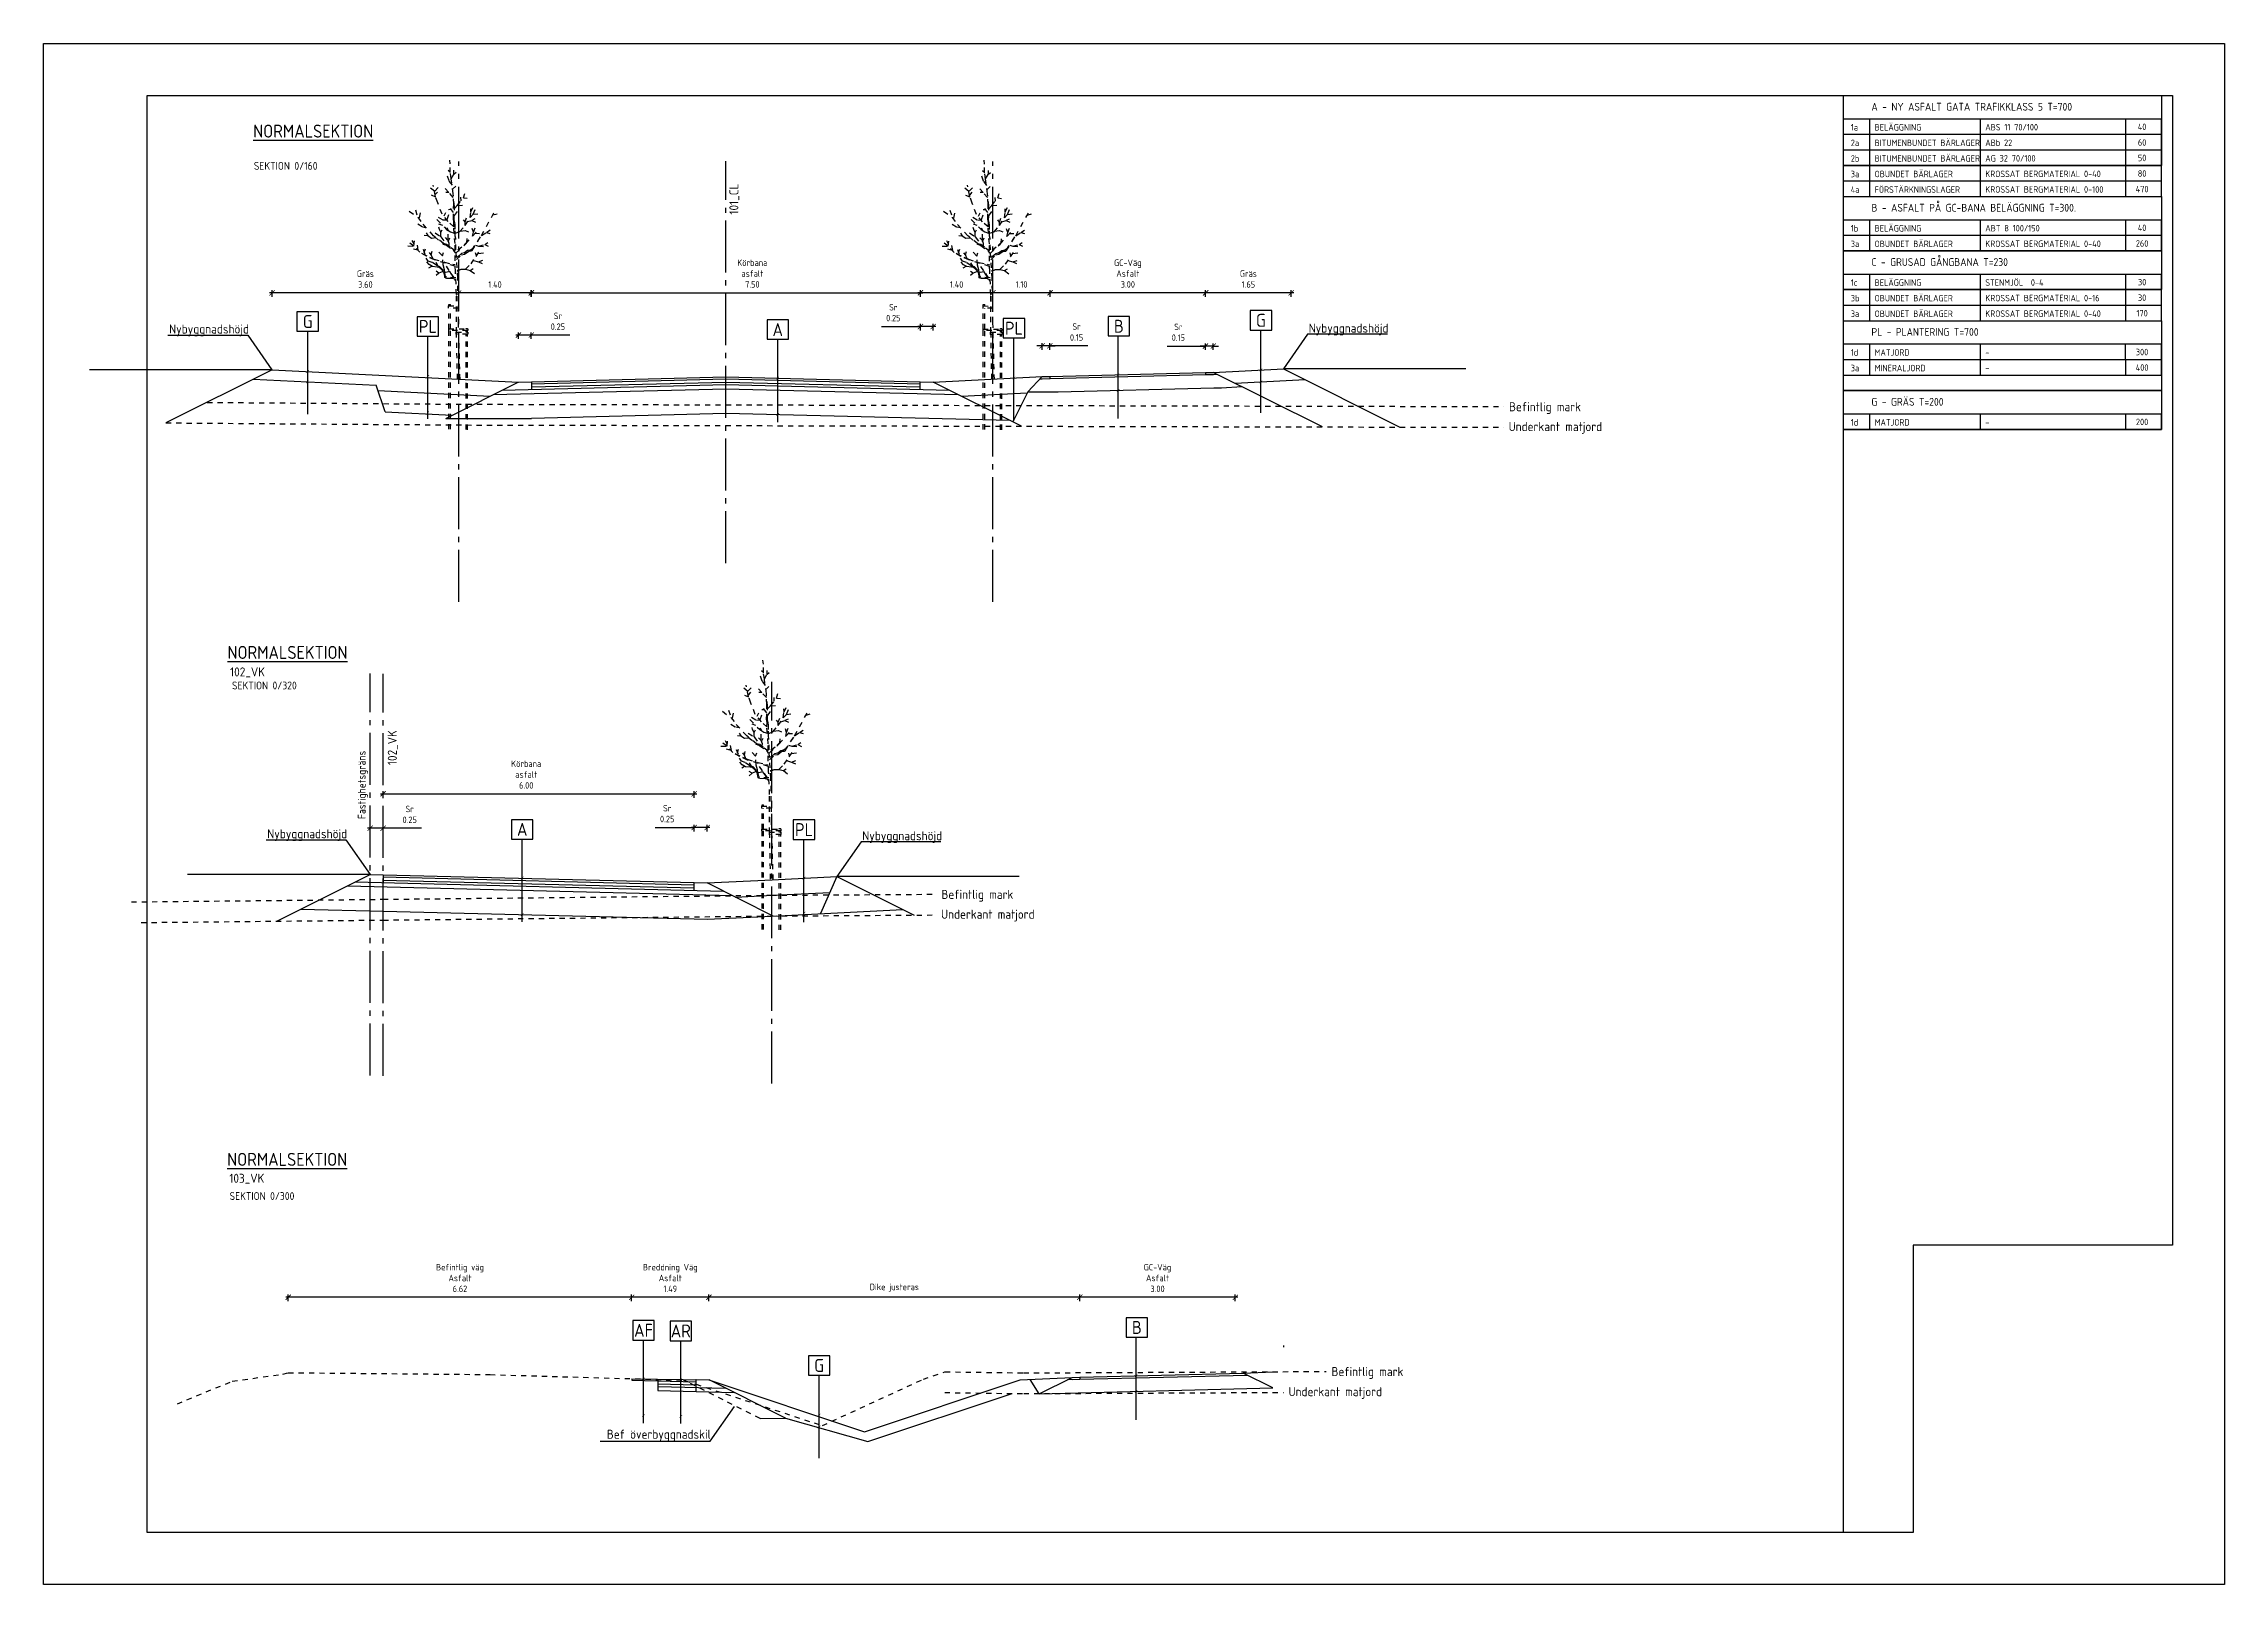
# Model space of a CAD drawing. Header units: metres. Extents: x -15 to 360, y -10 to 97.
# Drawn here: x 263.33 to 305.38, y 67.3 to 97 of the extents above; entities that cross this region are included whole.
import ezdxf
from ezdxf.enums import TextEntityAlignment as Align

# ---------------------------------------------------------------- set-up
doc = ezdxf.new("R2010")
doc.units = ezdxf.units.M
doc.header["$LTSCALE"] = 0.05
doc.header["$MEASUREMENT"] = 0
for name, pattern in [('AA_DASHED_1', [2, 1, -1]), ('CENTRUMLINJE', [27, 20, -3, 1, -3]), ('DASHED_2', [3, 2, -1])]:
    doc.linetypes.add(name, pattern=pattern)
doc.layers.get('0').update_dxf_attribs({"linetype": 'CONTINUOUS'})
doc.layers.get('DEFPOINTS').update_dxf_attribs({"color": 5, "linetype": 'CONTINUOUS'})
for name, color, linetype in [('04_bakgrund', 9, 'AA_DASHED_1'), ('04_mått', 4, 'CONTINUOUS'), ('04_txt', 1, 'CONTINUOUS'), ('04_öb-typ', 1, 'CONTINUOUS'), ('900_T', 1, 'CONTINUOUS'), ('M-37-CL_Txt', 1, 'CONTINUOUS'), ('M-37-Mark', 9, 'DASHED_2'), ('M-37-OB_B1', 4, 'CONTINUOUS'), ('M-37-OB_B2', 4, 'CONTINUOUS'), ('M-37-OB_Bi1', 4, 'CONTINUOUS'), ('M-37-OB_Bi2', 4, 'CONTINUOUS'), ('M-37-OB_F1', 4, 'CONTINUOUS'), ('M-37-OB_F2', 4, 'CONTINUOUS'), ('M-37-SektNr', 3, 'CONTINUOUS'), ('M-37-Vag-Overyta', 3, 'CONTINUOUS'), ('M-37-Vag-Slitlager', 4, 'CONTINUOUS'), ('M-378B', 7, 'CENTRUMLINJE')]:
    doc.layers.add(name, color=color, linetype=linetype)
doc.styles.add('ISO', font='iso.shx')
doc.styles.add('P_ISO_30', font='ISO', dxfattribs={"height": 3})
doc.dimstyles.new('BH90$0', dxfattribs={"dimscale": 0.05, "dimtxt": 2.5, "dimasz": 2, "dimexe": 1, "dimexo": 5, "dimgap": 2, "dimtad": 1, "dimzin": 0, "dimdsep": 46, "dimtxsty": 'ISO', "dimblk1": 'ARCHTICK', "dimblk2": 'ARCHTICK', "dimsah": 1, "dimcen": 1.5, "dimdle": 1, "dimadec": 0, "dimazin": 0, "dimtfac": 1, "dimtix": 1, "dimtmove": 0, "dimatfit": 3, "dimfxl": 1.5, "dimfxlon": 1, "dimtolj": 1, "dimtzin": 0, "dimarcsym": 0})

msp = doc.modelspace()

# ---------------------------------------------------------------- texts
at = {"layer": '04_txt', "color": 7, "style": 'ISO'}
for p in [(267.375, 95.192), (266.879, 85.143), (266.873, 75.371)]:
    msp.add_text('%%UNORMALSEKTION', height=0.25, dxfattribs=at).set_placement(p)
at = {"layer": '04_txt', "color": 3, "style": 'ISO'}
msp.add_text('Fastighetsgräns', height=0.15, rotation=90, dxfattribs=at).set_placement((269.467, 82.056), align=Align.MIDDLE_LEFT)
at = {"layer": '900_T', "color": 3, "style": 'ISO'}
for s, p in [('A - NY ASFALT GATA TRAFIKKLASS 5 T=700', (298.578, 95.712)), ('B - ASFALT PÅ GC-BANA BELÄGGNING T=300.', (298.578, 93.765)), ('C - GRUSAD GÅNGBANA T=230', (298.578, 92.718)), ('PL - PLANTERING T=700', (298.577, 91.371)), ('G - GRÄS T=200', (298.577, 90.024))]:
    msp.add_text(s, height=0.15, dxfattribs=at).set_placement(p)
at = {"layer": 'M-37-CL_Txt', "style": 'P_ISO_30'}
for s, rotation, p in [('101_CL', 90.0117, (276.643, 93.708)), ('Nybyggnadshöjd', 0.0117, (265.754, 91.502)), ('Nybyggnadshöjd', 0.0117, (287.727, 91.519)), ('Befintlig mark', 0.0117, (291.59, 90.004)), ('Underkant matjord', 0.0117, (291.583, 89.621)), ('102_VK', 0.0117, (266.929, 84.892)), ('102_VK', 90.0117, (270.057, 83.096)), ('Nybyggnadshöjd', 0.0117, (267.646, 81.772)), ('Nybyggnadshöjd', 0.0117, (279.119, 81.734)), ('Befintlig mark', 0.0117, (280.645, 80.604)), ('Underkant matjord', 0.0117, (280.639, 80.221)), ('103_VK', 0.0117, (266.914, 75.131)), ('Befintlig mark', 0.0117, (288.166, 71.405)), ('Underkant matjord', 0.0117, (287.339, 71.018)), ('Bef överbyggnadskil', 0.0117, (274.193, 70.197))]:
    msp.add_text(s, height=0.175, rotation=rotation, dxfattribs=at).set_placement(p, align=Align.MIDDLE_LEFT)
at = {"layer": 'M-37-SektNr', "style": 'P_ISO_30'}
for s, p in [('SEKTION 0/160', (268.001, 94.572)), ('SEKTION 0/320', (267.59, 84.556)), ('SEKTION 0/300', (267.544, 74.714))]:
    msp.add_text(s, height=0.15, dxfattribs=at).set_placement(p, align=Align.CENTER)

# ---------------------------------------------------------------- blocks, each defined once
blk = doc.blocks.new('obtab')
at = {"linetype": 'ByBlock'}
for p, q in [((0, -6), (122.67, -6)), ((9.99, 0), (9.99, -6)), ((52.67, 0), (52.67, -6)), ((108.67, 0), (108.67, -6))]:
    blk.add_line(p, q, dxfattribs=at)
at = {"flags": 128}
for points in [[(0, -6), (0, 0)], [(0, 0), (122.67, 0)], [(122.67, -6), (122.67, 0)]]:
    blk.add_lwpolyline(points, dxfattribs=at)
at = {"color": 0, "linetype": 'ByBlock', "style": 'ISO', "flags": 4}
for tag, p in [('NR', (2.8, -4.57)), ('OB-TYP', (11.99, -4.57)), ('MTRL', (54.67, -4.53))]:
    blk.add_attdef(tag, p, '', height=2.5, dxfattribs=at)
blk.add_attdef('TJOCKLEK', text='', height=2.5, dxfattribs=at).set_placement((115.14, -4.38), align=Align.CENTER)
blk = doc.blocks.new('_H-NSEK')
at = {"color": 0, "linetype": 'ByBlock'}
blk.add_lwpolyline([(0.207, 0.187), (-0.207, 0.187), (-0.207, -0.187), (0.207, -0.187)], close=True, dxfattribs=at)
at = {"color": 0, "linetype": 'ByBlock', "style": 'ISO'}
blk.add_attdef('N', text='', height=0.25, rotation=180, dxfattribs=at).set_placement((0, 0), align=Align.MIDDLE_CENTER)
blk = doc.blocks.new('_ARCHTICK')
at = {"color": 0, "linetype": 'ByBlock', "const_width": 0.15}
blk.add_lwpolyline([(-0.5, -0.5), (0.5, 0.5)], dxfattribs=at)
blk = doc.blocks.new('*D106')
at = {"layer": '04_mått', "color": 0, "lineweight": -2}
for p, q in [((272.689, 92.2), (280.289, 92.2)), ((272.739, 92.125), (272.739, 92.25)), ((280.239, 92.125), (280.239, 92.25))]:
    blk.add_line(p, q, dxfattribs=at)
at = {"layer": 'DEFPOINTS', "color": 0}
for p in [(280.239, 92.2), (272.739, 90.486), (280.239, 90.486)]:
    blk.add_point(p, dxfattribs=at)
at = {"layer": '04_mått', "color": 0, "lineweight": -2, "xscale": 0.1, "yscale": 0.1, "zscale": 0.1, "rotation": 180}
blk.add_blockref('_ARCHTICK', (272.739, 92.2), dxfattribs=at)
at = {"layer": '04_mått', "color": 0, "lineweight": -2, "xscale": 0.1, "yscale": 0.1, "zscale": 0.1}
blk.add_blockref('_ARCHTICK', (280.239, 92.2), dxfattribs=at)
at = {"layer": '04_mått', "color": 0, "insert": (276.999, 92.571), "char_height": 0.125, "attachment_point": 5, "style": 'ISO'}
blk.add_mtext('\\A1;Körbana\\Pasfalt\\P7.50', dxfattribs=at)
blk = doc.blocks.new('*D107')
at = {"layer": '04_mått', "color": 0, "lineweight": -2}
for p, q in [((285.79, 92.2), (282.69, 92.2)), ((282.74, 92.125), (282.74, 92.25)), ((285.74, 92.125), (285.74, 92.25))]:
    blk.add_line(p, q, dxfattribs=at)
at = {"layer": 'DEFPOINTS', "color": 0}
for p in [(282.74, 92.2), (282.74, 90.531), (285.74, 90.576)]:
    blk.add_point(p, dxfattribs=at)
at = {"layer": '04_mått', "color": 0, "lineweight": -2, "xscale": 0.1, "yscale": 0.1, "zscale": 0.1, "rotation": 180}
blk.add_blockref('_ARCHTICK', (282.74, 92.2), dxfattribs=at)
at = {"layer": '04_mått', "color": 0, "lineweight": -2, "xscale": 0.1, "yscale": 0.1, "zscale": 0.1}
blk.add_blockref('_ARCHTICK', (285.74, 92.2), dxfattribs=at)
at = {"layer": '04_mått', "color": 0, "insert": (284.24, 92.571), "char_height": 0.125, "attachment_point": 5, "style": 'ISO'}
blk.add_mtext('\\A1;GC-Väg\\PAsfalt\\P3.00', dxfattribs=at)
blk = doc.blocks.new('*D108')
at = {"layer": '04_mått', "color": 0, "lineweight": -2}
for p, q in [((287.439, 92.2), (285.689, 92.2)), ((285.739, 92.125), (285.739, 92.25)), ((287.389, 92.125), (287.389, 92.25))]:
    blk.add_line(p, q, dxfattribs=at)
at = {"layer": 'DEFPOINTS', "color": 0}
for p in [(285.739, 92.2), (285.739, 90.664), (287.389, 90.74)]:
    blk.add_point(p, dxfattribs=at)
at = {"layer": '04_mått', "color": 0, "lineweight": -2, "xscale": 0.1, "yscale": 0.1, "zscale": 0.1, "rotation": 180}
blk.add_blockref('_ARCHTICK', (285.739, 92.2), dxfattribs=at)
at = {"layer": '04_mått', "color": 0, "lineweight": -2, "xscale": 0.1, "yscale": 0.1, "zscale": 0.1}
blk.add_blockref('_ARCHTICK', (287.389, 92.2), dxfattribs=at)
at = {"layer": '04_mått', "color": 0, "insert": (286.564, 92.466), "char_height": 0.125, "attachment_point": 5, "style": 'ISO'}
blk.add_mtext('\\A1;Gräs\\P1.65', dxfattribs=at)
blk = doc.blocks.new('*D109')
at = {"layer": '04_mått', "color": 0, "lineweight": -2}
for p, q in [((271.387, 92.198), (267.689, 92.198)), ((267.739, 92.123), (267.739, 92.248)), ((271.337, 92.123), (271.337, 92.248))]:
    blk.add_line(p, q, dxfattribs=at)
at = {"layer": 'DEFPOINTS', "color": 0}
for p in [(267.739, 92.198), (267.739, 90.6), (271.337, 90.624)]:
    blk.add_point(p, dxfattribs=at)
at = {"layer": '04_mått', "color": 0, "lineweight": -2, "xscale": 0.1, "yscale": 0.1, "zscale": 0.1, "rotation": 180}
blk.add_blockref('_ARCHTICK', (267.739, 92.198), dxfattribs=at)
at = {"layer": '04_mått', "color": 0, "lineweight": -2, "xscale": 0.1, "yscale": 0.1, "zscale": 0.1}
blk.add_blockref('_ARCHTICK', (271.337, 92.198), dxfattribs=at)
at = {"layer": '04_mått', "color": 0, "insert": (269.538, 92.464), "char_height": 0.125, "attachment_point": 5, "style": 'ISO'}
blk.add_mtext('\\A1;Gräs\\P3.60', dxfattribs=at)
blk = doc.blocks.new('_NYPLANTERAT_TRAD_2')
for points in [[(-0.121, 3.859), (-0.14, 3.979), (-0.14, 4.147), (-0.151, 4.221)], [(-0.2, 3.918), (-0.164, 3.814), (-0.104, 3.735)], [(-0.14, 3.984), (-0.178, 4.018)], [(0.049, -0.01), (0.019, 1.098), (0.005, 1.944), (-0.029, 2.491), (-0.034, 2.708), (-0.044, 2.756), (-0.044, 2.887), (-0.044, 2.993), (-0.063, 3.056), (-0.058, 3.327), (-0.082, 3.574), (-0.121, 3.859), (-0.068, 3.951), (-0.068, 4.024)], [(-0.068, 3.951), (-0.028, 3.984)], [(-0.52, 3.686), (-0.44, 3.623)], [(-0.506, 3.547), (-0.424, 3.514)], [(-0.073, 2.935), (-0.179, 3.033), (-0.296, 3.175), (-0.382, 3.395), (-0.382, 3.395), (-0.424, 3.514), (-0.472, 3.738)], [(-0.373, 3.688), (-0.44, 3.623)], [(-0.387, 3.603), (-0.434, 3.547)], [(-0.073, 3.371), (-0.082, 3.501), (-0.169, 3.596), (-0.241, 3.678)], [(-0.169, 3.596), (-0.227, 3.596)], [(-0.094, 3.658), (-0.034, 3.715)], [(0, 0), (-0.019, 0.899), (-0.019, 1.63), (-0.039, 2.075), (-0.048, 2.278), (-0.048, 2.611), (-0.073, 2.935), (-0.068, 3.022), (-0.077, 3.085), (-0.073, 3.371)], [(-0.004, 3.344), (0.116, 3.492), (0.139, 3.577)], [(0.068, 3.432), (0.065, 3.503)], [(0.116, 3.492), (0.187, 3.485)], [(-0.93, 3.236), (-0.765, 3.117)], [(-0.813, 3.26), (-0.765, 3.117), (-0.676, 2.995)], [(-0.767, 2.99), (-0.674, 2.934), (-0.608, 2.921)], [(-0.72, 3.202), (-0.742, 3.086)], [(-0.045, 2.466), (-0.144, 2.543), (-0.211, 2.595), (-0.272, 2.61), (-0.461, 2.762), (-0.676, 2.995)], [(-0.399, 3.075), (-0.209, 2.884), (-0.133, 2.837), (-0.063, 2.813)], [(-0.37, 3.121), (-0.274, 3.065), (-0.209, 3.069)], [(-0.364, 2.993), (-0.291, 2.967)], [(-0.232, 3.202), (-0.265, 3.137)], [(-0.173, 3.163), (-0.209, 3.069)], [(-0.118, 3.265), (-0.171, 3.262)], [(-0.075, 3.209), (-0.163, 3.322)], [(-0.061, 3.151), (0.014, 3.25)], [(-0.059, 3.284), (-0.004, 3.344)], [(-0.044, 2.811), (0.042, 2.841), (0.145, 2.96), (0.244, 3.111), (0.258, 3.225), (0.298, 3.308)], [(-0.021, 2.301), (0.079, 2.394), (0.137, 2.406), (0.221, 2.468), (0.266, 2.469), (0.28, 2.477), (0.46, 2.765), (0.75, 3.286)], [(-0.004, 3.344), (0.12, 3.352)], [(0.145, 2.96), (0.145, 3.028), (0.115, 3.068)], [(0.145, 3.028), (0.175, 3.105)], [(0.194, 3.035), (0.276, 3.058), (0.346, 3.024)], [(0.244, 3.111), (0.304, 3.175), (0.389, 3.185)], [(0.258, 3.225), (0.254, 3.282)], [(0.336, 3.085), (0.276, 3.058)], [(0.304, 3.175), (0.342, 3.268)], [(0.682, 3.163), (0.765, 3.185)], [(-0.043, 2.174), (-0.234, 2.231), (-0.445, 2.297), (-0.6, 2.367), (-0.726, 2.443), (-0.84, 2.562), (-0.968, 2.652)], [(-0.959, 2.565), (-0.84, 2.562)], [(-0.836, 2.604), (-0.871, 2.669)], [(-0.78, 2.578), (-0.762, 2.481), (-0.851, 2.503)], [(-0.84, 2.562), (-0.83, 2.67)], [(-0.64, 2.771), (-0.574, 2.765), (-0.501, 2.715), (-0.42, 2.726)], [(-0.604, 2.815), (-0.574, 2.765)], [(-0.44, 2.743), (-0.278, 2.601), (-0.213, 2.579), (-0.081, 2.48), (-0.046, 2.429)], [(-0.433, 2.817), (-0.32, 2.743), (-0.211, 2.595)], [(-0.32, 2.829), (-0.35, 2.882), (-0.358, 2.926)], [(-0.32, 2.743), (-0.32, 2.829), (-0.294, 2.878)], [(-0.187, 2.677), (-0.234, 2.725)], [(-0.175, 2.863), (-0.198, 2.912)], [(-0.187, 2.793), (-0.187, 2.677), (-0.165, 2.618), (-0.17, 2.563)], [(-0.178, 2.653), (-0.147, 2.721)], [(-0.027, 2.431), (0.16, 2.604), (0.393, 2.869)], [(0.199, 2.654), (0.085, 2.544), (-0.025, 2.457)], [(0.439, 2.74), (0.283, 2.505), (0.248, 2.484), (0.194, 2.474), (0.137, 2.432), (0.074, 2.417), (0.014, 2.362), (-0.009, 2.35), (-0.021, 2.343)], [(0.051, 2.851), (0.149, 2.865), (0.209, 2.839)], [(0.179, 2.626), (0.185, 2.706)], [(0.29, 2.752), (0.306, 2.829), (0.284, 2.898)], [(0.306, 2.829), (0.34, 2.912)], [(0.34, 2.809), (0.423, 2.807)], [(0.345, 2.58), (0.407, 2.562), (0.525, 2.594), (0.584, 2.634)], [(0.407, 2.562), (0.503, 2.556)], [(0.46, 2.765), (0.556, 2.825), (0.626, 2.805)], [(0.525, 2.594), (0.592, 2.56)], [(0.556, 2.825), (0.628, 2.873)], [(-0.684, 2.418), (-0.542, 2.351), (-0.454, 2.312), (-0.249, 2.251), (-0.092, 2.213), (-0.045, 2.204)], [(-0.665, 2.501), (-0.622, 2.389)], [(-0.641, 2.438), (-0.617, 2.508)], [(-0.272, 2.093), (-0.338, 2.163), (-0.399, 2.187), (-0.489, 2.248), (-0.564, 2.272), (-0.603, 2.331)], [(-0.482, 2.168), (-0.547, 2.204), (-0.591, 2.257)], [(-0.03, 1.89), (-0.052, 1.923), (-0.106, 1.937), (-0.213, 1.938), (-0.242, 1.955), (-0.244, 1.989), (-0.261, 2.057), (-0.322, 2.126), (-0.356, 2.15), (-0.392, 2.156), (-0.501, 2.17), (-0.557, 2.139)], [(-0.506, 2.393), (-0.538, 2.437)], [(-0.476, 2.322), (-0.506, 2.393), (-0.491, 2.463)], [(-0.37, 2.176), (-0.409, 2.245)], [(-0.292, 2.371), (-0.361, 2.447)], [(-0.292, 2.371), (-0.269, 2.437)], [(-0.034, 1.951), (-0.214, 1.961), (-0.229, 1.978), (-0.244, 2.053), (-0.251, 2.107), (-0.277, 2.199), (-0.292, 2.371)], [(-0.062, 1.954), (-0.158, 2.09), (-0.236, 2.211)], [(-0.005, 2.096), (0.07, 2.114)], [(-0.004, 2.08), (0.07, 2.114), (0.155, 2.114), (0.261, 2.219), (0.357, 2.36), (0.449, 2.491)], [(0.155, 2.114), (0.246, 2.092), (0.302, 2.128)], [(0.306, 2.286), (0.403, 2.258), (0.489, 2.288)], [(0.365, 2.371), (0.35, 2.432)], [(0.399, 2.42), (0.503, 2.433)], [(0.403, 2.258), (0.477, 2.226)], [(-0.081, 1.954), (-0.115, 2.02), (-0.151, 2.071), (-0.226, 2.053), (-0.295, 2.068), (-0.358, 2.042), (-0.413, 2.076)], [(-0.358, 2.042), (-0.411, 1.995)], [(0.246, 2.092), (0.33, 2.026)]]:
    blk.add_lwpolyline(points)
blk = doc.blocks.new('*D110')
at = {"layer": '04_mått', "color": 0, "lineweight": -2}
for p, q in [((281.689, 92.2), (280.189, 92.2)), ((280.239, 92.125), (280.239, 92.25)), ((281.639, 92.125), (281.639, 92.25))]:
    blk.add_line(p, q, dxfattribs=at)
at = {"layer": 'DEFPOINTS', "color": 0}
for p in [(280.239, 92.2), (281.639, 91.515), (280.239, 90.861)]:
    blk.add_point(p, dxfattribs=at)
at = {"layer": '04_mått', "color": 0, "lineweight": -2, "xscale": 0.1, "yscale": 0.1, "zscale": 0.1, "rotation": 180}
blk.add_blockref('_ARCHTICK', (280.239, 92.2), dxfattribs=at)
at = {"layer": '04_mått', "color": 0, "lineweight": -2, "xscale": 0.1, "yscale": 0.1, "zscale": 0.1}
blk.add_blockref('_ARCHTICK', (281.639, 92.2), dxfattribs=at)
at = {"layer": '04_mått', "color": 0, "insert": (280.939, 92.362), "char_height": 0.125, "attachment_point": 5, "style": 'ISO'}
blk.add_mtext('\\A1;1.40', dxfattribs=at)
blk = doc.blocks.new('*D111')
at = {"layer": '04_mått', "color": 0, "lineweight": -2}
for p, q in [((272.787, 92.198), (271.287, 92.198)), ((271.337, 92.123), (271.337, 92.248)), ((272.737, 92.123), (272.737, 92.248))]:
    blk.add_line(p, q, dxfattribs=at)
at = {"layer": 'DEFPOINTS', "color": 0}
for p in [(271.337, 92.198), (272.737, 91.513), (271.337, 90.859)]:
    blk.add_point(p, dxfattribs=at)
at = {"layer": '04_mått', "color": 0, "lineweight": -2, "xscale": 0.1, "yscale": 0.1, "zscale": 0.1, "rotation": 180}
blk.add_blockref('_ARCHTICK', (271.337, 92.198), dxfattribs=at)
at = {"layer": '04_mått', "color": 0, "lineweight": -2, "xscale": 0.1, "yscale": 0.1, "zscale": 0.1}
blk.add_blockref('_ARCHTICK', (272.737, 92.198), dxfattribs=at)
at = {"layer": '04_mått', "color": 0, "insert": (272.037, 92.36), "char_height": 0.125, "attachment_point": 5, "style": 'ISO'}
blk.add_mtext('\\A1;1.40', dxfattribs=at)
blk = doc.blocks.new('*D112')
at = {"layer": '04_mått', "color": 0, "lineweight": -2}
for p, q in [((272.787, 91.385), (272.438, 91.385)), ((272.488, 91.31), (272.488, 91.435)), ((272.737, 91.31), (272.737, 91.435)), ((273.48, 91.385), (272.737, 91.385))]:
    blk.add_line(p, q, dxfattribs=at)
at = {"layer": 'DEFPOINTS', "color": 0}
for p in [(272.488, 91.385), (272.488, 90.48), (272.737, 90.486)]:
    blk.add_point(p, dxfattribs=at)
at = {"layer": '04_mått', "color": 0, "lineweight": -2, "xscale": 0.1, "yscale": 0.1, "zscale": 0.1, "rotation": 180}
blk.add_blockref('_ARCHTICK', (272.488, 91.385), dxfattribs=at)
at = {"layer": '04_mått', "color": 0, "lineweight": -2, "xscale": 0.1, "yscale": 0.1, "zscale": 0.1}
blk.add_blockref('_ARCHTICK', (272.737, 91.385), dxfattribs=at)
at = {"layer": '04_mått', "color": 0, "insert": (273.25, 91.652), "char_height": 0.125, "attachment_point": 5, "style": 'ISO'}
blk.add_mtext('\\A1;Sr\\P0.25', dxfattribs=at)
blk = doc.blocks.new('*D113')
at = {"layer": '04_mått', "color": 0, "lineweight": -2}
for p, q in [((279.488, 91.55), (280.239, 91.55)), ((280.537, 91.55), (280.189, 91.55)), ((280.239, 91.475), (280.239, 91.6)), ((280.487, 91.475), (280.487, 91.6))]:
    blk.add_line(p, q, dxfattribs=at)
at = {"layer": 'DEFPOINTS', "color": 0}
for p in [(280.239, 91.55), (280.239, 90.486), (280.487, 90.48)]:
    blk.add_point(p, dxfattribs=at)
at = {"layer": '04_mått', "color": 0, "lineweight": -2, "xscale": 0.1, "yscale": 0.1, "zscale": 0.1, "rotation": 180}
blk.add_blockref('_ARCHTICK', (280.239, 91.55), dxfattribs=at)
at = {"layer": '04_mått', "color": 0, "lineweight": -2, "xscale": 0.1, "yscale": 0.1, "zscale": 0.1}
blk.add_blockref('_ARCHTICK', (280.487, 91.55), dxfattribs=at)
at = {"layer": '04_mått', "color": 0, "insert": (279.717, 91.817), "char_height": 0.125, "attachment_point": 5, "style": 'ISO'}
blk.add_mtext('\\A1;Sr\\P0.25', dxfattribs=at)
blk = doc.blocks.new('*D114')
at = {"layer": '04_mått', "color": 0, "lineweight": -2}
for p, q in [((282.79, 92.2), (281.589, 92.2)), ((281.639, 92.125), (281.639, 92.25)), ((282.74, 92.2), (282.74, 92.25))]:
    blk.add_line(p, q, dxfattribs=at)
at = {"layer": 'DEFPOINTS', "color": 0}
for p in [(281.639, 92.2), (282.74, 92.101), (281.639, 90.861)]:
    blk.add_point(p, dxfattribs=at)
at = {"layer": '04_mått', "color": 0, "lineweight": -2, "xscale": 0.1, "yscale": 0.1, "zscale": 0.1, "rotation": 180}
blk.add_blockref('_ARCHTICK', (281.639, 92.2), dxfattribs=at)
at = {"layer": '04_mått', "color": 0, "lineweight": -2, "xscale": 0.1, "yscale": 0.1, "zscale": 0.1}
blk.add_blockref('_ARCHTICK', (282.74, 92.2), dxfattribs=at)
at = {"layer": '04_mått', "color": 0, "insert": (282.19, 92.362), "char_height": 0.125, "attachment_point": 5, "style": 'ISO'}
blk.add_mtext('\\A1;1.10', dxfattribs=at)
blk = doc.blocks.new('*D115')
at = {"layer": '04_mått', "color": 0, "lineweight": -2}
for p, q in [((282.587, 91.178), (282.487, 91.178)), ((282.587, 91.103), (282.587, 91.228)), ((282.737, 91.178), (282.587, 91.178)), ((282.737, 91.178), (282.587, 91.178)), ((282.737, 91.103), (282.737, 91.228)), ((282.737, 91.178), (282.837, 91.178)), ((283.467, 91.178), (282.737, 91.178))]:
    blk.add_line(p, q, dxfattribs=at)
at = {"layer": 'DEFPOINTS', "color": 0}
for p in [(282.587, 91.178), (282.587, 90.108), (282.737, 90.108)]:
    blk.add_point(p, dxfattribs=at)
at = {"layer": '04_mått', "color": 0, "lineweight": -2, "xscale": 0.1, "yscale": 0.1, "zscale": 0.1}
blk.add_blockref('_ARCHTICK', (282.587, 91.178), dxfattribs=at)
at = {"layer": '04_mått', "color": 0, "lineweight": -2, "xscale": 0.1, "yscale": 0.1, "zscale": 0.1, "rotation": 180}
blk.add_blockref('_ARCHTICK', (282.737, 91.178), dxfattribs=at)
at = {"layer": '04_mått', "color": 0, "insert": (283.251, 91.445), "char_height": 0.125, "attachment_point": 5, "style": 'ISO'}
blk.add_mtext('\\A1;Sr\\P0.15', dxfattribs=at)
blk = doc.blocks.new('*D116')
at = {"layer": '04_mått', "color": 0, "lineweight": -2}
for p, q in [((284.998, 91.174), (285.737, 91.174)), ((285.737, 91.174), (285.637, 91.174)), ((285.737, 91.099), (285.737, 91.224)), ((285.887, 91.174), (285.737, 91.174)), ((285.887, 91.174), (285.737, 91.174)), ((285.887, 91.099), (285.887, 91.224)), ((285.887, 91.174), (285.987, 91.174))]:
    blk.add_line(p, q, dxfattribs=at)
at = {"layer": 'DEFPOINTS', "color": 0}
for p in [(285.737, 91.174), (285.737, 90.103), (285.887, 90.103)]:
    blk.add_point(p, dxfattribs=at)
at = {"layer": '04_mått', "color": 0, "lineweight": -2, "xscale": 0.1, "yscale": 0.1, "zscale": 0.1}
blk.add_blockref('_ARCHTICK', (285.737, 91.174), dxfattribs=at)
at = {"layer": '04_mått', "color": 0, "lineweight": -2, "xscale": 0.1, "yscale": 0.1, "zscale": 0.1, "rotation": 180}
blk.add_blockref('_ARCHTICK', (285.887, 91.174), dxfattribs=at)
at = {"layer": '04_mått', "color": 0, "insert": (285.214, 91.44), "char_height": 0.125, "attachment_point": 5, "style": 'ISO'}
blk.add_mtext('\\A1;Sr\\P0.15', dxfattribs=at)
blk = doc.blocks.new('*D117')
at = {"layer": '04_mått', "color": 0, "lineweight": -2}
for p, q in [((286.362, 72.838), (283.263, 72.838)), ((283.313, 72.763), (283.313, 72.888)), ((286.312, 72.763), (286.312, 72.888))]:
    blk.add_line(p, q, dxfattribs=at)
at = {"layer": 'DEFPOINTS', "color": 0}
for p in [(283.313, 72.838), (283.313, 71.169), (286.312, 71.245)]:
    blk.add_point(p, dxfattribs=at)
at = {"layer": '04_mått', "color": 0, "lineweight": -2, "xscale": 0.1, "yscale": 0.1, "zscale": 0.1, "rotation": 180}
blk.add_blockref('_ARCHTICK', (283.313, 72.838), dxfattribs=at)
at = {"layer": '04_mått', "color": 0, "lineweight": -2, "xscale": 0.1, "yscale": 0.1, "zscale": 0.1}
blk.add_blockref('_ARCHTICK', (286.312, 72.838), dxfattribs=at)
at = {"layer": '04_mått', "color": 0, "insert": (284.812, 73.209), "char_height": 0.125, "attachment_point": 5, "style": 'ISO'}
blk.add_mtext('\\A1;GC-Väg\\PAsfalt\\P3.00', dxfattribs=at)
blk = doc.blocks.new('*D118')
at = {"layer": '04_mått', "color": 0, "lineweight": -2}
for p, q in [((276.212, 72.838), (274.622, 72.838)), ((274.672, 72.763), (274.672, 72.888)), ((276.162, 72.763), (276.162, 72.888))]:
    blk.add_line(p, q, dxfattribs=at)
at = {"layer": 'DEFPOINTS', "color": 0}
for p in [(274.672, 72.838), (274.672, 71.268), (276.162, 71.245)]:
    blk.add_point(p, dxfattribs=at)
at = {"layer": '04_mått', "color": 0, "lineweight": -2, "xscale": 0.1, "yscale": 0.1, "zscale": 0.1, "rotation": 180}
blk.add_blockref('_ARCHTICK', (274.672, 72.838), dxfattribs=at)
at = {"layer": '04_mått', "color": 0, "lineweight": -2, "xscale": 0.1, "yscale": 0.1, "zscale": 0.1}
blk.add_blockref('_ARCHTICK', (276.162, 72.838), dxfattribs=at)
at = {"layer": '04_mått', "color": 0, "insert": (275.417, 73.209), "char_height": 0.125, "attachment_point": 5, "style": 'ISO'}
blk.add_mtext('\\A1;Breddning Väg\\PAsfalt\\P1.49', dxfattribs=at)
blk = doc.blocks.new('*D119')
at = {"layer": '04_mått', "color": 0, "lineweight": -2}
for p, q in [((283.362, 72.838), (276.112, 72.838)), ((276.162, 72.763), (276.162, 72.888)), ((283.312, 72.763), (283.312, 72.888))]:
    blk.add_line(p, q, dxfattribs=at)
at = {"layer": 'DEFPOINTS', "color": 0}
for p in [(276.162, 72.838), (276.162, 71.268), (283.312, 71.298)]:
    blk.add_point(p, dxfattribs=at)
at = {"layer": '04_mått', "color": 0, "lineweight": -2, "xscale": 0.1, "yscale": 0.1, "zscale": 0.1, "rotation": 180}
blk.add_blockref('_ARCHTICK', (276.162, 72.838), dxfattribs=at)
at = {"layer": '04_mått', "color": 0, "lineweight": -2, "xscale": 0.1, "yscale": 0.1, "zscale": 0.1}
blk.add_blockref('_ARCHTICK', (283.312, 72.838), dxfattribs=at)
at = {"layer": '04_mått', "color": 0, "insert": (279.737, 73.018), "char_height": 0.125, "attachment_point": 5, "style": 'ISO'}
blk.add_mtext('\\A1;Dike justeras', dxfattribs=at)
blk = doc.blocks.new('*D120')
at = {"layer": '04_mått', "color": 0, "lineweight": -2}
for p, q in [((274.722, 72.838), (268.001, 72.838)), ((268.051, 72.763), (268.051, 72.888)), ((274.672, 72.763), (274.672, 72.888))]:
    blk.add_line(p, q, dxfattribs=at)
at = {"layer": 'DEFPOINTS', "color": 0}
for p in [(268.051, 72.838), (268.051, 71.384), (274.672, 71.245)]:
    blk.add_point(p, dxfattribs=at)
at = {"layer": '04_mått', "color": 0, "lineweight": -2, "xscale": 0.1, "yscale": 0.1, "zscale": 0.1, "rotation": 180}
blk.add_blockref('_ARCHTICK', (268.051, 72.838), dxfattribs=at)
at = {"layer": '04_mått', "color": 0, "lineweight": -2, "xscale": 0.1, "yscale": 0.1, "zscale": 0.1}
blk.add_blockref('_ARCHTICK', (274.672, 72.838), dxfattribs=at)
at = {"layer": '04_mått', "color": 0, "insert": (271.362, 73.209), "char_height": 0.125, "attachment_point": 5, "style": 'ISO'}
blk.add_mtext('\\A1;Befintlig väg\\PAsfalt\\P6.62', dxfattribs=at)
blk = doc.blocks.new('*D121')
at = {"layer": '04_mått', "color": 0, "lineweight": -2}
for p, q in [((269.829, 82.543), (275.929, 82.543)), ((269.879, 82.468), (269.879, 82.593)), ((275.879, 82.468), (275.879, 82.593))]:
    blk.add_line(p, q, dxfattribs=at)
at = {"layer": 'DEFPOINTS', "color": 0}
for p in [(275.879, 82.543), (269.879, 80.98), (275.879, 80.83)]:
    blk.add_point(p, dxfattribs=at)
at = {"layer": '04_mått', "color": 0, "lineweight": -2, "xscale": 0.1, "yscale": 0.1, "zscale": 0.1, "rotation": 180}
blk.add_blockref('_ARCHTICK', (269.879, 82.543), dxfattribs=at)
at = {"layer": '04_mått', "color": 0, "lineweight": -2, "xscale": 0.1, "yscale": 0.1, "zscale": 0.1}
blk.add_blockref('_ARCHTICK', (275.879, 82.543), dxfattribs=at)
at = {"layer": '04_mått', "color": 0, "insert": (272.639, 82.914), "char_height": 0.125, "attachment_point": 5, "style": 'ISO'}
blk.add_mtext('\\A1;Körbana\\Pasfalt\\P6.00', dxfattribs=at)
blk = doc.blocks.new('*D122')
at = {"layer": '04_mått', "color": 0, "lineweight": -2}
for p, q in [((269.929, 81.879), (269.58, 81.879)), ((269.63, 81.804), (269.63, 81.929)), ((269.879, 81.804), (269.879, 81.929)), ((270.622, 81.879), (269.879, 81.879))]:
    blk.add_line(p, q, dxfattribs=at)
at = {"layer": 'DEFPOINTS', "color": 0}
for p in [(269.63, 81.879), (269.63, 80.974), (269.879, 80.98)]:
    blk.add_point(p, dxfattribs=at)
at = {"layer": '04_mått', "color": 0, "lineweight": -2, "xscale": 0.1, "yscale": 0.1, "zscale": 0.1, "rotation": 180}
blk.add_blockref('_ARCHTICK', (269.63, 81.879), dxfattribs=at)
at = {"layer": '04_mått', "color": 0, "lineweight": -2, "xscale": 0.1, "yscale": 0.1, "zscale": 0.1}
blk.add_blockref('_ARCHTICK', (269.879, 81.879), dxfattribs=at)
at = {"layer": '04_mått', "color": 0, "insert": (270.392, 82.146), "char_height": 0.125, "attachment_point": 5, "style": 'ISO'}
blk.add_mtext('\\A1;Sr\\P0.25', dxfattribs=at)
blk = doc.blocks.new('*D123')
at = {"layer": '04_mått', "color": 0, "lineweight": -2}
for p, q in [((275.128, 81.894), (275.879, 81.894)), ((276.177, 81.894), (275.829, 81.894)), ((275.879, 81.819), (275.879, 81.944)), ((276.127, 81.819), (276.127, 81.944))]:
    blk.add_line(p, q, dxfattribs=at)
at = {"layer": 'DEFPOINTS', "color": 0}
for p in [(275.879, 81.894), (275.879, 80.83), (276.127, 80.823)]:
    blk.add_point(p, dxfattribs=at)
at = {"layer": '04_mått', "color": 0, "lineweight": -2, "xscale": 0.1, "yscale": 0.1, "zscale": 0.1, "rotation": 180}
blk.add_blockref('_ARCHTICK', (275.879, 81.894), dxfattribs=at)
at = {"layer": '04_mått', "color": 0, "lineweight": -2, "xscale": 0.1, "yscale": 0.1, "zscale": 0.1}
blk.add_blockref('_ARCHTICK', (276.127, 81.894), dxfattribs=at)
at = {"layer": '04_mått', "color": 0, "insert": (275.357, 82.161), "char_height": 0.125, "attachment_point": 5, "style": 'ISO'}
blk.add_mtext('\\A1;Sr\\P0.25', dxfattribs=at)

# ---------------------------------------------------------------- dimensions: what is measured, and where the dimension line sits
at = {"layer": '04_mått'}
for base, p1, p2, text, picture, middle in [((267.739, 92.198), (271.337, 90.624), (267.739, 90.6), 'Gräs\\P<>', '*D109', (269.538, 92.464)), ((282.74, 92.2), (285.74, 90.576), (282.74, 90.531), 'GC-Väg\\PAsfalt\\P<>', '*D107', (284.24, 92.571)), ((285.739, 92.2), (287.389, 90.74), (285.739, 90.664), 'Gräs\\P<>', '*D108', (286.564, 92.466)), ((268.051, 72.838), (274.672, 71.245), (268.051, 71.384), 'Befintlig väg\\PAsfalt\\P<>', '*D120', (271.362, 73.209)), ((274.672, 72.838), (276.162, 71.245), (274.672, 71.268), 'Breddning Väg\\PAsfalt\\P<>', '*D118', (275.417, 73.209)), ((276.162, 72.838), (283.312, 71.298), (276.162, 71.268), 'Dike justeras', '*D119', (279.737, 73.018)), ((283.313, 72.838), (286.312, 71.245), (283.313, 71.169), 'GC-Väg\\PAsfalt\\P<>', '*D117', (284.812, 73.209))]:
    dim = msp.add_linear_dim(base=base, p1=p1, p2=p2, angle=180, text=text, dimstyle='BH90$0', override={"dimtmove": 1}, dxfattribs=at)
    dim.commit()
    dim.dimension.update_dxf_attribs({"geometry": picture, "text_midpoint": middle})
for base, p1, p2, picture, middle in [((280.239, 92.2), (272.739, 90.486), (280.239, 90.486), '*D106', (276.999, 92.2)), ((275.879, 82.543), (269.879, 80.98), (275.879, 80.83), '*D121', (272.639, 82.543))]:
    dim = msp.add_linear_dim(base=base, p1=p1, p2=p2, text='Körbana\\Pasfalt\\P<>', dimstyle='BH90$0', dxfattribs=at)
    dim.commit()
    dim.dimension.update_dxf_attribs({"geometry": picture, "text_midpoint": middle, "dimtype": 160})
for base, p1, p2, picture, middle in [((271.337, 92.198), (272.737, 91.513), (271.337, 90.859), '*D111', (272.037, 92.36)), ((280.239, 92.2), (281.639, 91.515), (280.239, 90.861), '*D110', (280.939, 92.362)), ((281.639, 92.2), (282.74, 92.101), (281.639, 90.861), '*D114', (282.19, 92.362))]:
    dim = msp.add_linear_dim(base=base, p1=p1, p2=p2, dimstyle='BH90$0', override={"dimtmove": 1}, dxfattribs=at)
    dim.commit()
    dim.dimension.update_dxf_attribs({"geometry": picture, "text_midpoint": middle})
for base, p1, p2, picture, middle in [((272.488, 91.385), (272.737, 90.486), (272.488, 90.48), '*D112', (273.25, 91.652)), ((280.239, 91.55), (280.487, 90.48), (280.239, 90.486), '*D113', (279.717, 91.817)), ((282.587, 91.178), (282.737, 90.108), (282.587, 90.108), '*D115', (283.251, 91.445)), ((285.737, 91.174), (285.887, 90.103), (285.737, 90.103), '*D116', (285.214, 91.44)), ((269.63, 81.879), (269.879, 80.98), (269.63, 80.974), '*D122', (270.392, 82.146)), ((275.879, 81.894), (276.127, 80.823), (275.879, 80.83), '*D123', (275.357, 82.161))]:
    dim = msp.add_linear_dim(base=base, p1=p1, p2=p2, angle=180, text='Sr\\P<>', dimstyle='BH90$0', override={"dimtmove": 1}, dxfattribs=at)
    dim.commit()
    dim.dimension.update_dxf_attribs({"geometry": picture, "text_midpoint": middle, "dimtype": 160})

# ---------------------------------------------------------------- linework, layer by layer
at = {"layer": '04_bakgrund'}
for p, q in [((271.148, 91.974), (271.178, 91.974)), ((271.148, 91.948), (271.148, 91.974)), ((271.148, 91.503), (271.148, 91.905)), ((271.178, 91.948), (271.178, 91.974)), ((271.178, 91.503), (271.178, 91.905)), ((281.452, 91.972), (281.482, 91.972)), ((281.452, 91.946), (281.452, 91.972)), ((281.452, 91.5), (281.452, 91.903)), ((281.482, 91.946), (281.482, 91.972)), ((281.482, 91.5), (281.482, 91.903)), ((271.148, 89.57), (271.148, 91.473)), ((271.178, 89.569), (271.178, 91.473)), ((271.478, 91.513), (271.508, 91.513)), ((271.478, 91.503), (271.478, 91.513)), ((271.478, 91.444), (271.478, 91.473)), ((271.478, 89.562), (271.478, 91.402)), ((271.508, 91.503), (271.508, 91.513)), ((271.508, 91.444), (271.508, 91.473)), ((271.508, 89.561), (271.508, 91.402)), ((281.452, 89.568), (281.452, 91.471)), ((281.482, 89.567), (281.482, 91.471)), ((281.782, 91.511), (281.812, 91.511)), ((281.782, 91.5), (281.782, 91.511)), ((281.782, 91.442), (281.782, 91.471)), ((281.782, 89.56), (281.782, 91.399)), ((281.812, 91.5), (281.812, 91.511)), ((281.812, 91.442), (281.812, 91.471)), ((281.812, 89.559), (281.812, 91.399)), ((277.186, 82.333), (277.216, 82.333)), ((277.186, 82.307), (277.186, 82.333)), ((277.186, 81.861), (277.186, 82.264)), ((277.216, 82.307), (277.216, 82.333)), ((277.216, 81.861), (277.216, 82.264)), ((277.186, 79.929), (277.186, 81.832)), ((277.216, 79.928), (277.216, 81.832)), ((277.516, 81.872), (277.546, 81.872)), ((277.516, 81.861), (277.516, 81.872)), ((277.516, 81.803), (277.516, 81.832)), ((277.516, 79.92), (277.516, 81.76)), ((277.546, 81.861), (277.546, 81.872)), ((277.546, 81.803), (277.546, 81.832)), ((277.546, 79.92), (277.546, 81.76))]:
    msp.add_line(p, q, dxfattribs=at)
for points in [[(271.142, 91.948), (271.328, 91.948), (271.328, 91.905), (271.142, 91.905)], [(281.447, 91.946), (281.632, 91.945), (281.633, 91.903), (281.447, 91.903)], [(271.144, 91.503), (271.511, 91.503), (271.511, 91.473), (271.144, 91.473)], [(271.288, 91.444), (271.513, 91.444), (271.513, 91.402), (271.288, 91.402)], [(281.448, 91.5), (281.816, 91.5), (281.816, 91.471), (281.448, 91.471)], [(281.593, 91.442), (281.817, 91.442), (281.817, 91.399), (281.593, 91.399)], [(277.181, 82.307), (277.366, 82.306), (277.367, 82.264), (277.181, 82.264)], [(277.182, 81.861), (277.55, 81.861), (277.55, 81.832), (277.182, 81.832)], [(277.327, 81.803), (277.551, 81.803), (277.551, 81.76), (277.327, 81.76)]]:
    msp.add_lwpolyline(points, close=True, dxfattribs=at)
at = {"layer": '04_öb-typ'}
for p, q in [((268.426, 89.861), (268.426, 91.46)), ((270.743, 89.768), (270.743, 91.366)), ((277.489, 89.705), (277.489, 91.303)), ((282.044, 89.731), (282.044, 91.329)), ((284.053, 89.775), (284.053, 91.373)), ((286.806, 89.884), (286.806, 91.482)), ((272.562, 80.072), (272.562, 81.67)), ((277.995, 80.067), (277.995, 81.665)), ((274.901, 70.414), (274.901, 72.013)), ((275.62, 70.403), (275.62, 72.001)), ((284.399, 70.475), (284.399, 72.074)), ((278.287, 69.737), (278.287, 71.336))]:
    msp.add_line(p, q, dxfattribs=at)
at = {"layer": '900_T'}
for p, q in [((298.04, 95.556), (304.173, 95.556)), ((298.04, 93.609), (304.173, 93.609)), ((298.04, 93.309), (304.173, 93.309)), ((298.04, 92.562), (304.173, 92.562)), ((298.04, 92.262), (304.173, 92.262)), ((298.04, 91.962), (304.173, 91.962)), ((298.039, 91.215), (304.173, 91.215))]:
    msp.add_line(p, q, dxfattribs=at)
at = {"layer": '900_T', "flags": 128}
for points in [[(298.04, 96.003), (304.173, 96.003), (304.173, 94.656), (298.04, 94.656)], [(298.04, 94.056), (304.173, 94.056), (304.173, 93.009), (298.04, 93.009)], [(298.04, 93.009), (304.173, 93.009), (304.173, 92.262), (298.04, 92.262)], [(298.04, 91.662), (304.173, 91.662), (304.173, 90.315), (298.04, 90.315)], [(298.039, 90.315), (304.173, 90.315), (304.173, 89.568), (298.039, 89.568)]]:
    msp.add_lwpolyline(points, close=True, dxfattribs=at)
at = {"layer": 'DEFPOINTS', "flags": 128}
for points in [[(263.333, 67.303), (263.333, 97.003), (305.383, 97.003), (305.383, 67.303)], [(265.333, 68.303), (265.333, 96.003), (304.383, 96.003), (304.383, 73.843), (299.383, 73.843), (299.383, 68.303)]]:
    msp.add_lwpolyline(points, close=True, dxfattribs=at)
msp.add_lwpolyline([(298.04, 68.303), (298.04, 96.003)], dxfattribs=at)
at = {"layer": 'M-37-CL_Txt', "flags": 128}
for points in [[(265.731, 91.385), (267.268, 91.385), (267.737, 90.717)], [(289.244, 91.403), (287.707, 91.403), (287.238, 90.735)], [(267.622, 81.656), (269.16, 81.656), (269.629, 80.987)], [(280.636, 81.618), (279.098, 81.618), (278.629, 80.95)], [(274.067, 70.064), (276.187, 70.064), (276.656, 70.732)]]:
    msp.add_lwpolyline(points, dxfattribs=at)
at = {"layer": 'M-37-Mark'}
for p, q in [((265.69, 89.693), (271.481, 89.652)), ((271.481, 89.652), (276.487, 89.641)), ((276.487, 89.641), (291.487, 89.607)), ((265.025, 80.459), (269.879, 80.509)), ((269.879, 80.509), (277.365, 80.587)), ((277.365, 80.587), (280.543, 80.607)), ((265.214, 80.061), (269.883, 80.109)), ((269.883, 80.109), (277.369, 80.187)), ((277.368, 80.187), (280.543, 80.207)), ((265.913, 70.786), (266.972, 71.219)), ((266.972, 71.219), (267.944, 71.355)), ((267.944, 71.355), (268.051, 71.384)), ((268.051, 71.384), (271.909, 71.348)), ((271.909, 71.348), (271.924, 71.347)), ((271.924, 71.347), (271.941, 71.347)), ((271.941, 71.347), (275.676, 71.239)), ((275.676, 71.239), (275.702, 71.23)), ((277.149, 70.502), (275.676, 71.239)), ((275.702, 71.23), (275.913, 71.161)), ((275.913, 71.161), (278.35, 70.364)), ((278.35, 70.364), (280.297, 71.259)), ((280.297, 71.259), (280.714, 71.401)), ((280.714, 71.401), (282.23, 71.38)), ((282.23, 71.38), (288.064, 71.407)), ((280.708, 71.001), (282.224, 70.98)), ((282.232, 70.98), (287.243, 71.004))]:
    msp.add_line(p, q, dxfattribs=at)
at = {"layer": 'M-37-Mark', "flags": 128}
msp.add_lwpolyline([(266.488, 90.088), (271.483, 90.052), (276.488, 90.041), (291.488, 90.007)], dxfattribs=at)
at = {"layer": 'M-37-OB_B1'}
for p, q in [((272.488, 90.48), (272.488, 90.48)), ((272.738, 90.411), (272.738, 90.411)), ((280.488, 90.48), (282.588, 90.585)), ((275.913, 71.25), (276.163, 71.244)), ((276.163, 71.244), (279.163, 70.245)), ((279.163, 70.245), (282.163, 71.244)), ((282.163, 71.244), (283.163, 71.294))]:
    msp.add_line(p, q, dxfattribs=at)
at = {"layer": 'M-37-OB_B2'}
for p, q in [((272.488, 90.48), (272.488, 90.48)), ((280.488, 90.48), (282.588, 90.585)), ((282.587, 90.585), (282.311, 90.292)), ((285.739, 90.664), (285.74, 90.624)), ((287.992, 89.615), (285.887, 90.667)), ((286.306, 90.458), (287.657, 90.526)), ((272.738, 90.286), (272.738, 90.286)), ((282.311, 90.292), (282.748, 90.289)), ((282.748, 90.289), (282.895, 90.292)), ((282.895, 90.292), (285.895, 90.367)), ((285.895, 90.367), (286.048, 90.371)), ((286.048, 90.371), (286.44, 90.391)), ((278.629, 80.95), (278.314, 80.233))]:
    msp.add_line(p, q, dxfattribs=at)
at = {"layer": 'M-37-OB_Bi1'}
for p, q in [((272.488, 90.48), (272.738, 90.486)), ((272.488, 90.48), (272.488, 90.48)), ((272.738, 90.486), (272.738, 90.411)), ((280.238, 90.411), (280.238, 90.486)), ((280.238, 90.486), (280.488, 90.48)), ((280.488, 90.48), (282.588, 90.585)), ((269.879, 80.98), (269.879, 80.905)), ((275.879, 80.68), (275.879, 80.83)), ((275.879, 80.83), (276.129, 80.824)), ((277.379, 80.886), (278.629, 80.949)), ((278.629, 80.949), (278.629, 80.949)), ((275.913, 71.25), (276.163, 71.244)), ((276.163, 71.244), (279.163, 70.245)), ((279.163, 70.245), (282.163, 71.244)), ((282.163, 71.244), (283.163, 71.294)), ((283.163, 71.254), (283.313, 71.258))]:
    msp.add_line(p, q, dxfattribs=at)
at = {"layer": 'M-37-OB_Bi2'}
for p, q in [((272.488, 90.48), (272.738, 90.486)), ((272.488, 90.48), (272.488, 90.48)), ((272.738, 90.486), (272.738, 90.336)), ((280.238, 90.336), (280.238, 90.486)), ((280.238, 90.486), (280.488, 90.48)), ((280.488, 90.48), (282.588, 90.585)), ((269.879, 80.98), (269.879, 80.83)), ((275.879, 80.68), (275.879, 80.83)), ((275.879, 80.83), (276.129, 80.824)), ((277.379, 80.886), (278.629, 80.949)), ((278.629, 80.949), (278.629, 80.949)), ((275.913, 71.25), (276.163, 71.244)), ((276.163, 71.244), (279.163, 70.245)), ((279.163, 70.245), (282.163, 71.244)), ((282.163, 71.244), (283.163, 71.294)), ((283.163, 71.254), (283.313, 71.258))]:
    msp.add_line(p, q, dxfattribs=at)
at = {"layer": 'M-37-OB_F1'}
for p, q in [((267.739, 90.717), (264.22, 90.717)), ((267.738, 90.717), (265.69, 89.693)), ((267.374, 90.535), (269.743, 90.417)), ((269.919, 89.907), (269.743, 90.417)), ((271.086, 89.78), (272.487, 90.48)), ((272.488, 90.48), (272.488, 90.48)), ((282.191, 89.628), (280.487, 90.48)), ((280.488, 90.48), (282.588, 90.585)), ((290.756, 90.735), (287.238, 90.735)), ((269.778, 90.315), (271.941, 90.207)), ((282.311, 90.292), (282.022, 89.713)), ((269.919, 89.907), (271.213, 89.843)), ((272.488, 89.78), (272.738, 89.786)), ((272.738, 89.786), (276.488, 89.88)), ((272.738, 89.786), (272.738, 89.786)), ((276.488, 89.88), (276.488, 89.88)), ((276.488, 89.88), (281.961, 89.743)), ((269.628, 80.986), (266.11, 80.986)), ((277.403, 80.187), (276.13, 80.824)), ((282.146, 80.948), (278.628, 80.948)), ((268.296, 80.319), (269.879, 80.28)), ((269.879, 80.28), (275.879, 80.13)), ((275.879, 80.13), (276.129, 80.124)), ((276.129, 80.124), (277.379, 80.186)), ((277.379, 80.186), (279.902, 80.312)), ((287.242, 71.905), (287.242, 71.878)), ((275.176, 71.26), (275.176, 71.039)), ((275.912, 71.25), (275.912, 71.023)), ((277.637, 70.507), (276.164, 71.244)), ((282.531, 70.978), (282.354, 71.254)), ((283.313, 71.298), (283.314, 71.258)), ((287.035, 71.091), (286.464, 71.377))]:
    msp.add_line(p, q, dxfattribs=at)
at = {"layer": 'M-37-OB_F2'}
for p, q in [((272.171, 90.322), (276.492, 90.43)), ((276.484, 90.43), (280.803, 90.322)), ((272.002, 90.238), (276.494, 90.35)), ((276.482, 90.35), (280.971, 90.238)), ((271.086, 89.78), (272.738, 89.78)), ((269.191, 80.767), (276.615, 80.581)), ((269.343, 80.843), (276.446, 80.666)), ((268.296, 80.319), (269.879, 80.28)), ((269.879, 80.28), (275.879, 80.13)), ((275.879, 80.13), (276.129, 80.124)), ((276.129, 80.124), (277.379, 80.186)), ((277.379, 80.186), (279.902, 80.312))]:
    msp.add_line(p, q, dxfattribs=at)
at = {"layer": 'M-37-Vag-Overyta'}
for p, q in [((267.738, 90.717), (272.488, 90.48)), ((272.488, 90.48), (272.738, 90.486)), ((272.738, 90.486), (276.488, 90.58)), ((272.739, 90.446), (276.489, 90.54)), ((272.741, 90.386), (276.491, 90.48)), ((276.486, 90.48), (280.236, 90.386)), ((276.487, 90.54), (280.237, 90.446)), ((276.488, 90.58), (280.238, 90.486)), ((280.238, 90.486), (280.488, 90.48)), ((280.488, 90.48), (282.588, 90.585)), ((282.588, 90.585), (282.738, 90.589)), ((282.737, 90.589), (282.738, 90.549)), ((282.738, 90.589), (285.738, 90.664)), ((285.738, 90.664), (285.888, 90.667)), ((285.888, 90.667), (287.238, 90.735)), ((287.238, 90.735), (289.485, 89.611)), ((267.833, 80.088), (269.629, 80.986)), ((269.629, 80.986), (269.879, 80.98)), ((269.877, 80.88), (275.877, 80.73)), ((269.878, 80.94), (275.878, 80.79)), ((269.879, 80.98), (275.879, 80.83)), ((275.879, 80.83), (276.129, 80.824)), ((277.379, 80.886), (278.629, 80.949)), ((278.629, 80.949), (280.118, 80.204)), ((274.676, 71.268), (276.163, 71.244)), ((274.676, 71.268), (274.676, 71.241)), ((274.676, 71.241), (275.912, 71.21)), ((275.176, 71.169), (275.912, 71.15)), ((275.911, 71.25), (275.912, 71.25)), ((275.912, 71.25), (275.913, 71.25)), ((275.913, 71.25), (276.163, 71.244)), ((276.163, 71.244), (279.163, 70.245)), ((279.163, 70.245), (282.163, 71.244)), ((282.163, 71.244), (283.163, 71.294)), ((282.531, 70.978), (283.163, 71.294)), ((282.531, 70.978), (287.035, 71.091)), ((283.163, 71.294), (283.313, 71.298)), ((283.313, 71.298), (286.464, 71.377)), ((283.314, 71.258), (286.54, 71.338)), ((286.464, 71.377), (287.038, 71.403))]:
    msp.add_line(p, q, dxfattribs=at)
at = {"layer": 'M-37-Vag-Overyta', "flags": 128}
msp.add_lwpolyline([(282.547, 90.543), (282.59, 90.545), (282.739, 90.549), (285.739, 90.624), (285.89, 90.627), (285.96, 90.631)], dxfattribs=at)
at = {"layer": 'M-37-Vag-Slitlager'}
for p, q in [((272.488, 90.48), (272.738, 90.486)), ((272.488, 90.48), (272.488, 90.48)), ((272.738, 90.486), (272.738, 90.461)), ((280.238, 90.461), (280.238, 90.486)), ((280.238, 90.486), (280.488, 90.48)), ((280.488, 90.48), (282.588, 90.585)), ((281.033, 90.207), (282.301, 90.27)), ((269.879, 80.98), (269.879, 80.955)), ((275.879, 80.805), (275.879, 80.83)), ((275.879, 80.83), (276.129, 80.824)), ((276.129, 80.824), (277.379, 80.886)), ((278.629, 80.949), (278.629, 80.949)), ((276.676, 80.551), (277.394, 80.586)), ((277.394, 80.586), (278.494, 80.641)), ((275.176, 71.119), (276.479, 71.086)), ((276.163, 71.244), (279.163, 70.245)), ((279.163, 70.245), (282.163, 71.244)), ((282.163, 71.244), (283.163, 71.294)), ((283.078, 71.252), (283.313, 71.258)), ((275.176, 71.039), (276.647, 71.002)), ((279.226, 70.055), (282.012, 70.983)), ((277.149, 70.502), (277.637, 70.507)), ((277.637, 70.507), (279.226, 70.055))]:
    msp.add_line(p, q, dxfattribs=at)
at = {"layer": 'M-378B', "linetype": 'CENTRUMLINJE'}
for p, q in [((271.337, 86.245), (271.337, 94.728)), ((276.487, 86.991), (276.487, 94.735)), ((281.639, 86.245), (281.639, 94.728)), ((269.629, 77.115), (269.629, 84.859)), ((269.879, 77.109), (269.879, 84.853)), ((277.378, 76.958), (277.378, 84.702))]:
    msp.add_line(p, q, dxfattribs=at)

# ---------------------------------------------------------------- block references
at = {"layer": '04_bakgrund'}
for p in [(271.314, 90.539), (281.618, 90.536), (277.352, 80.897)]:
    msp.add_blockref('_NYPLANTERAT_TRAD_2', p, dxfattribs=at)
at = {"layer": '04_öb-typ'}
ref = msp.add_blockref('_H-NSEK', (268.426, 91.647), dxfattribs=at)
ref.add_attrib('N', 'G', dxfattribs={"layer": '0', "height": 0.25, "style": 'ISO'}).set_placement((268.426, 91.647), align=Align.MIDDLE_CENTER)
ref = msp.add_blockref('_H-NSEK', (270.743, 91.553), dxfattribs=at)
ref.add_attrib('N', 'PL', dxfattribs={"layer": '0', "height": 0.25, "style": 'ISO'}).set_placement((270.743, 91.553), align=Align.MIDDLE_CENTER)
ref = msp.add_blockref('_H-NSEK', (277.489, 91.491), dxfattribs=at)
ref.add_attrib('N', 'A', dxfattribs={"layer": '0', "height": 0.25, "style": 'ISO'}).set_placement((277.489, 91.491), align=Align.MIDDLE_CENTER)
ref = msp.add_blockref('_H-NSEK', (282.044, 91.517), dxfattribs=at)
ref.add_attrib('N', 'PL', dxfattribs={"layer": '0', "height": 0.25, "style": 'ISO'}).set_placement((282.044, 91.517), align=Align.MIDDLE_CENTER)
ref = msp.add_blockref('_H-NSEK', (284.067, 91.555), dxfattribs=at)
ref.add_attrib('N', 'B', dxfattribs={"layer": '0', "height": 0.25, "style": 'ISO'}).set_placement((284.067, 91.555), align=Align.MIDDLE_CENTER)
ref = msp.add_blockref('_H-NSEK', (286.806, 91.669), dxfattribs=at)
ref.add_attrib('N', 'G', dxfattribs={"layer": '0', "height": 0.25, "style": 'ISO'}).set_placement((286.806, 91.669), align=Align.MIDDLE_CENTER)
at = {"layer": '04_öb-typ', "xscale": 0.05000000000001137, "yscale": 0.04999999999999716, "zscale": 0.05}
for p in [(268.416, 90.483), (268.426, 90.683), (270.741, 90.59), (277.489, 90.555), (282.044, 90.558), (284.053, 90.625), (286.806, 90.713), (286.806, 90.483), (284.053, 90.321), (270.74, 89.889), (277.488, 89.855), (282.044, 89.757), (272.562, 80.922), (277.995, 80.917), (272.562, 80.213), (277.995, 80.242), (274.901, 71.264), (275.62, 71.253), (284.399, 71.325), (284.399, 71.022), (274.901, 70.555), (275.62, 70.544), (278.287, 70.567), (278.287, 70.337)]:
    msp.add_blockref('_ARCHTICK', p, dxfattribs=at)
at = {"layer": '04_öb-typ'}
ref = msp.add_blockref('_H-NSEK', (272.562, 81.857), dxfattribs=at)
ref.add_attrib('N', 'A', dxfattribs={"layer": '0', "height": 0.25, "style": 'ISO'}).set_placement((272.562, 81.857), align=Align.MIDDLE_CENTER)
ref = msp.add_blockref('_H-NSEK', (277.995, 81.852), dxfattribs=at)
ref.add_attrib('N', 'PL', dxfattribs={"layer": '0', "height": 0.25, "style": 'ISO'}).set_placement((277.995, 81.852), align=Align.MIDDLE_CENTER)
ref = msp.add_blockref('_H-NSEK', (274.901, 72.2), dxfattribs=at)
ref.add_attrib('N', 'AF', dxfattribs={"layer": '0', "height": 0.25, "style": 'ISO'}).set_placement((274.901, 72.2), align=Align.MIDDLE_CENTER)
ref = msp.add_blockref('_H-NSEK', (275.62, 72.188), dxfattribs=at)
ref.add_attrib('N', 'AR', dxfattribs={"layer": '0', "height": 0.25, "style": 'ISO'}).set_placement((275.62, 72.188), align=Align.MIDDLE_CENTER)
ref = msp.add_blockref('_H-NSEK', (284.414, 72.255), dxfattribs=at)
ref.add_attrib('N', 'B', dxfattribs={"layer": '0', "height": 0.25, "style": 'ISO'}).set_placement((284.414, 72.255), align=Align.MIDDLE_CENTER)
ref = msp.add_blockref('_H-NSEK', (278.287, 71.523), dxfattribs=at)
ref.add_attrib('N', 'G', dxfattribs={"layer": '0', "height": 0.25, "style": 'ISO'}).set_placement((278.287, 71.523), align=Align.MIDDLE_CENTER)
at = {"layer": '900_T'}
ref = msp.add_blockref('obtab', (298.04, 95.556), dxfattribs=dict(at, xscale=0.05000000000291038, yscale=0.04999999981373549, zscale=0.05))
ref.add_attrib('NR', '1a', (298.18, 95.328), dxfattribs={"layer": '0', "color": 0, "linetype": 'ByBlock', "height": 0.125, "style": 'ISO'})
ref.add_attrib('OB-TYP', 'BELÄGGNING', (298.639, 95.328), dxfattribs={"layer": '0', "color": 0, "linetype": 'ByBlock', "height": 0.125, "style": 'ISO'})
ref.add_attrib('MTRL', 'ABS 11 70/100', (300.773, 95.33), dxfattribs={"layer": '0', "color": 0, "linetype": 'ByBlock', "height": 0.125, "style": 'ISO'})
ref.add_attrib('TJOCKLEK', '40', dxfattribs={"layer": '0', "color": 0, "linetype": 'ByBlock', "height": 0.125, "style": 'ISO'}).set_placement((303.797, 95.337), align=Align.CENTER)
ref = msp.add_blockref('obtab', (298.04, 95.256), dxfattribs=dict(at, xscale=0.05000000000291038, yscale=0.04999999981373549, zscale=0.05))
ref.add_attrib('NR', '2a', (298.18, 95.028), dxfattribs={"layer": '0', "color": 0, "linetype": 'ByBlock', "height": 0.125, "style": 'ISO'})
ref.add_attrib('OB-TYP', 'BITUMENBUNDET BÄRLAGER', (298.639, 95.028), dxfattribs={"layer": '0', "color": 0, "linetype": 'ByBlock', "height": 0.125, "style": 'ISO'})
ref.add_attrib('MTRL', 'ABb 22', (300.773, 95.03), dxfattribs={"layer": '0', "color": 0, "linetype": 'ByBlock', "height": 0.125, "style": 'ISO'})
ref.add_attrib('TJOCKLEK', '60', dxfattribs={"layer": '0', "color": 0, "linetype": 'ByBlock', "height": 0.125, "style": 'ISO'}).set_placement((303.797, 95.037), align=Align.CENTER)
ref = msp.add_blockref('obtab', (298.04, 94.956), dxfattribs=dict(at, xscale=0.05000000000291038, yscale=0.04999999981373549, zscale=0.05))
ref.add_attrib('NR', '2b', (298.18, 94.728), dxfattribs={"layer": '0', "color": 0, "linetype": 'ByBlock', "height": 0.125, "style": 'ISO'})
ref.add_attrib('OB-TYP', 'BITUMENBUNDET BÄRLAGER', (298.639, 94.728), dxfattribs={"layer": '0', "color": 0, "linetype": 'ByBlock', "height": 0.125, "style": 'ISO'})
ref.add_attrib('MTRL', 'AG 32 70/100', (300.773, 94.73), dxfattribs={"layer": '0', "color": 0, "linetype": 'ByBlock', "height": 0.125, "style": 'ISO'})
ref.add_attrib('TJOCKLEK', '50', dxfattribs={"layer": '0', "color": 0, "linetype": 'ByBlock', "height": 0.125, "style": 'ISO'}).set_placement((303.797, 94.737), align=Align.CENTER)
ref = msp.add_blockref('obtab', (298.04, 94.656), dxfattribs=dict(at, xscale=0.05000000000291038, yscale=0.04999999981373549, zscale=0.05))
ref.add_attrib('NR', '3a', (298.18, 94.428), dxfattribs={"layer": '0', "color": 0, "linetype": 'ByBlock', "height": 0.125, "style": 'ISO'})
ref.add_attrib('OB-TYP', 'OBUNDET BÄRLAGER', (298.639, 94.428), dxfattribs={"layer": '0', "color": 0, "linetype": 'ByBlock', "height": 0.125, "style": 'ISO'})
ref.add_attrib('MTRL', 'KROSSAT BERGMATERIAL 0-40', (300.773, 94.43), dxfattribs={"layer": '0', "color": 0, "linetype": 'ByBlock', "height": 0.125, "style": 'ISO'})
ref.add_attrib('TJOCKLEK', '80', dxfattribs={"layer": '0', "color": 0, "linetype": 'ByBlock', "height": 0.125, "style": 'ISO'}).set_placement((303.797, 94.437), align=Align.CENTER)
ref = msp.add_blockref('obtab', (298.04, 94.356), dxfattribs=dict(at, xscale=0.05000000000291038, yscale=0.04999999981373549, zscale=0.05))
ref.add_attrib('NR', '4a', (298.18, 94.128), dxfattribs={"layer": '0', "color": 0, "linetype": 'ByBlock', "height": 0.125, "style": 'ISO'})
ref.add_attrib('OB-TYP', 'FÖRSTÄRKNINGSLAGER', (298.639, 94.128), dxfattribs={"layer": '0', "color": 0, "linetype": 'ByBlock', "height": 0.125, "style": 'ISO'})
ref.add_attrib('MTRL', 'KROSSAT BERGMATERIAL 0-100', (300.773, 94.13), dxfattribs={"layer": '0', "color": 0, "linetype": 'ByBlock', "height": 0.125, "style": 'ISO'})
ref.add_attrib('TJOCKLEK', '470', dxfattribs={"layer": '0', "color": 0, "linetype": 'ByBlock', "height": 0.125, "style": 'ISO'}).set_placement((303.797, 94.137), align=Align.CENTER)
ref = msp.add_blockref('obtab', (298.04, 93.609), dxfattribs=dict(at, xscale=0.05000000000291038, yscale=0.04999999981373549, zscale=0.05))
ref.add_attrib('NR', '1b', (298.18, 93.381), dxfattribs={"layer": '0', "color": 0, "linetype": 'ByBlock', "height": 0.125, "style": 'ISO'})
ref.add_attrib('OB-TYP', 'BELÄGGNING', (298.639, 93.381), dxfattribs={"layer": '0', "color": 0, "linetype": 'ByBlock', "height": 0.125, "style": 'ISO'})
ref.add_attrib('MTRL', 'ABT 8 100/150', (300.773, 93.383), dxfattribs={"layer": '0', "color": 0, "linetype": 'ByBlock', "height": 0.125, "style": 'ISO'})
ref.add_attrib('TJOCKLEK', '40', dxfattribs={"layer": '0', "color": 0, "linetype": 'ByBlock', "height": 0.125, "style": 'ISO'}).set_placement((303.797, 93.39), align=Align.CENTER)
ref = msp.add_blockref('obtab', (298.04, 93.309), dxfattribs=dict(at, xscale=0.05000000000291038, yscale=0.04999999981373549, zscale=0.05))
ref.add_attrib('NR', '3a', (298.18, 93.081), dxfattribs={"layer": '0', "color": 0, "linetype": 'ByBlock', "height": 0.125, "style": 'ISO'})
ref.add_attrib('OB-TYP', 'OBUNDET BÄRLAGER', (298.639, 93.081), dxfattribs={"layer": '0', "color": 0, "linetype": 'ByBlock', "height": 0.125, "style": 'ISO'})
ref.add_attrib('MTRL', 'KROSSAT BERGMATERIAL 0-40', (300.773, 93.083), dxfattribs={"layer": '0', "color": 0, "linetype": 'ByBlock', "height": 0.125, "style": 'ISO'})
ref.add_attrib('TJOCKLEK', '260', dxfattribs={"layer": '0', "color": 0, "linetype": 'ByBlock', "height": 0.125, "style": 'ISO'}).set_placement((303.797, 93.09), align=Align.CENTER)
ref = msp.add_blockref('obtab', (298.04, 92.562), dxfattribs=dict(at, xscale=0.05000000000291038, yscale=0.04999999981373549, zscale=0.05))
ref.add_attrib('NR', '1c', (298.18, 92.334), dxfattribs={"layer": '0', "color": 0, "linetype": 'ByBlock', "height": 0.125, "style": 'ISO'})
ref.add_attrib('OB-TYP', 'BELÄGGNING', (298.639, 92.334), dxfattribs={"layer": '0', "color": 0, "linetype": 'ByBlock', "height": 0.125, "style": 'ISO'})
ref.add_attrib('MTRL', 'STENMJÖL  0-4', (300.773, 92.336), dxfattribs={"layer": '0', "color": 0, "linetype": 'ByBlock', "height": 0.125, "style": 'ISO'})
ref.add_attrib('TJOCKLEK', '30', dxfattribs={"layer": '0', "color": 0, "linetype": 'ByBlock', "height": 0.125, "style": 'ISO'}).set_placement((303.797, 92.343), align=Align.CENTER)
ref = msp.add_blockref('obtab', (298.04, 92.262), dxfattribs=dict(at, xscale=0.05000000000291038, yscale=0.04999999981373549, zscale=0.05))
ref.add_attrib('NR', '3b', (298.18, 92.034), dxfattribs={"layer": '0', "color": 0, "linetype": 'ByBlock', "height": 0.125, "style": 'ISO'})
ref.add_attrib('OB-TYP', 'OBUNDET BÄRLAGER ', (298.639, 92.034), dxfattribs={"layer": '0', "color": 0, "linetype": 'ByBlock', "height": 0.125, "style": 'ISO'})
ref.add_attrib('MTRL', 'KROSSAT BERGMATERIAL 0-16', (300.773, 92.036), dxfattribs={"layer": '0', "color": 0, "linetype": 'ByBlock', "height": 0.125, "style": 'ISO'})
ref.add_attrib('TJOCKLEK', '30', dxfattribs={"layer": '0', "color": 0, "linetype": 'ByBlock', "height": 0.125, "style": 'ISO'}).set_placement((303.797, 92.043), align=Align.CENTER)
ref = msp.add_blockref('obtab', (298.04, 91.962), dxfattribs=dict(at, xscale=0.05000000000291038, yscale=0.04999999981373549, zscale=0.05))
ref.add_attrib('NR', '3a', (298.18, 91.734), dxfattribs={"layer": '0', "color": 0, "linetype": 'ByBlock', "height": 0.125, "style": 'ISO'})
ref.add_attrib('OB-TYP', 'OBUNDET BÄRLAGER', (298.639, 91.734), dxfattribs={"layer": '0', "color": 0, "linetype": 'ByBlock', "height": 0.125, "style": 'ISO'})
ref.add_attrib('MTRL', 'KROSSAT BERGMATERIAL 0-40', (300.773, 91.736), dxfattribs={"layer": '0', "color": 0, "linetype": 'ByBlock', "height": 0.125, "style": 'ISO'})
ref.add_attrib('TJOCKLEK', '170', dxfattribs={"layer": '0', "color": 0, "linetype": 'ByBlock', "height": 0.125, "style": 'ISO'}).set_placement((303.797, 91.743), align=Align.CENTER)
ref = msp.add_blockref('obtab', (298.039, 91.215), dxfattribs=dict(at, xscale=0.05000000000291038, yscale=0.04999999981373549, zscale=0.05))
ref.add_attrib('NR', '1d', (298.179, 90.987), dxfattribs={"layer": '0', "color": 0, "linetype": 'ByBlock', "height": 0.125, "style": 'ISO'})
ref.add_attrib('OB-TYP', 'MATJORD', (298.639, 90.987), dxfattribs={"layer": '0', "color": 0, "linetype": 'ByBlock', "height": 0.125, "style": 'ISO'})
ref.add_attrib('MTRL', '-', (300.773, 90.988), dxfattribs={"layer": '0', "color": 0, "linetype": 'ByBlock', "height": 0.125, "style": 'ISO'})
ref.add_attrib('TJOCKLEK', '300', dxfattribs={"layer": '0', "color": 0, "linetype": 'ByBlock', "height": 0.125, "style": 'ISO'}).set_placement((303.796, 90.996), align=Align.CENTER)
ref = msp.add_blockref('obtab', (298.04, 90.915), dxfattribs=dict(at, xscale=0.05000000000291038, yscale=0.04999999981373549, zscale=0.05))
ref.add_attrib('NR', '3a', (298.18, 90.687), dxfattribs={"layer": '0', "color": 0, "linetype": 'ByBlock', "height": 0.125, "style": 'ISO'})
ref.add_attrib('OB-TYP', 'MINERALJORD', (298.64, 90.687), dxfattribs={"layer": '0', "color": 0, "linetype": 'ByBlock', "height": 0.125, "style": 'ISO'})
ref.add_attrib('MTRL', '-', (300.773, 90.688), dxfattribs={"layer": '0', "color": 0, "linetype": 'ByBlock', "height": 0.125, "style": 'ISO'})
ref.add_attrib('TJOCKLEK', '400', dxfattribs={"layer": '0', "color": 0, "linetype": 'ByBlock', "height": 0.125, "style": 'ISO'}).set_placement((303.797, 90.696), align=Align.CENTER)
ref = msp.add_blockref('obtab', (298.04, 89.868), dxfattribs=dict(at, xscale=0.05000000000291038, yscale=0.04999999981373549, zscale=0.05))
ref.add_attrib('NR', '1d', (298.18, 89.64), dxfattribs={"layer": '0', "color": 0, "linetype": 'ByBlock', "height": 0.125, "style": 'ISO'})
ref.add_attrib('OB-TYP', 'MATJORD', (298.64, 89.64), dxfattribs={"layer": '0', "color": 0, "linetype": 'ByBlock', "height": 0.125, "style": 'ISO'})
ref.add_attrib('MTRL', '-', (300.773, 89.641), dxfattribs={"layer": '0', "color": 0, "linetype": 'ByBlock', "height": 0.125, "style": 'ISO'})
ref.add_attrib('TJOCKLEK', '200', dxfattribs={"layer": '0', "color": 0, "linetype": 'ByBlock', "height": 0.125, "style": 'ISO'}).set_placement((303.797, 89.649), align=Align.CENTER)

msp.set_redraw_order([(e.dxf.handle, doc.entitydb.next_handle()) for e in msp.query("TEXT MTEXT ATTDEF DIMENSION ARC_DIMENSION")])  # texts and dimensions are drawn at this point

doc.saveas('drawing.dxf')
